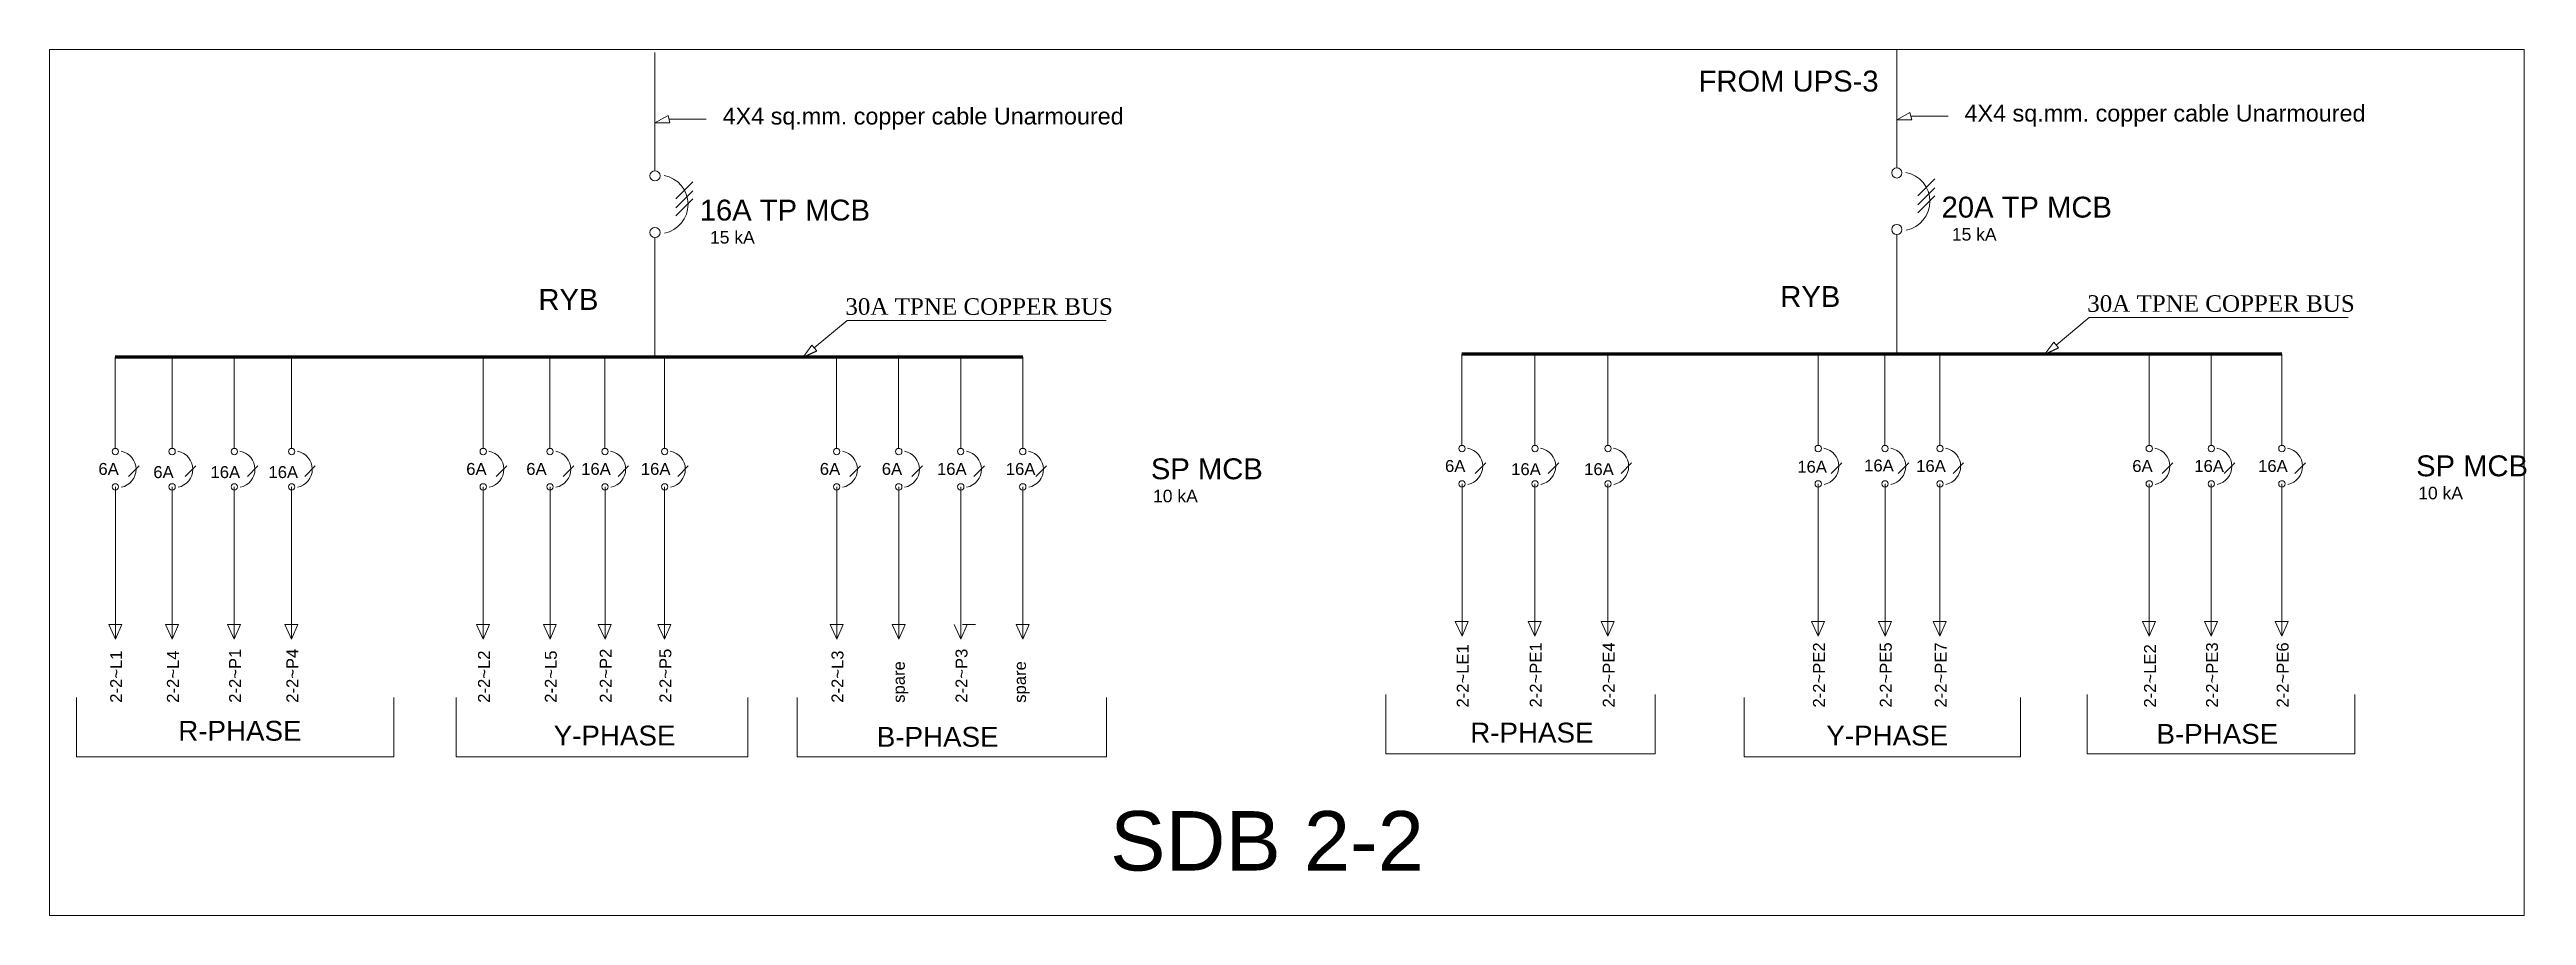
# Model space of a CAD drawing. Header units: millimetres. Extents: x 2390631 to 3337895, y 3598750 to 3969149.
# Drawn here: x 3220465 to 3283351, y 3759328 to 3781319 of the extents above; entities that cross this region are included whole.
import ezdxf

# ---------------------------------------------------------------- set-up
doc = ezdxf.new("R2010")
doc.units = ezdxf.units.MM
doc.header["$MEASUREMENT"] = 0
doc.layers.add('7 POWER PT WIRING', color=3, linetype='Continuous', lineweight=25)
doc.layers.add('Singleline', color=82, linetype='Continuous', lineweight=20)
doc.styles.add('ARIAL', font='arial.ttf')
doc.styles.add('MM', font='dutch.ttf')
doc.styles.add('ROOM', font='arial.ttf')

msp = doc.modelspace()

# ---------------------------------------------------------------- texts
at = {"layer": 'Singleline', "style": 'ROOM'}
for p in [(3237555, 3779415), (3269084, 3779490)]:
    msp.add_text('4X4 sq.mm. copper cable Unarmoured', height=424.37, dxfattribs=at).set_placement(p)
at = {"layer": 'Singleline', "color": 1}
for s, height, style, p in [('20A TP MCB', 530.5, 'ROOM', (3268502, 3777051)), ('16A TP MCB', 530.5, 'ROOM', (3236973, 3776976)), ('15 kA', 318.3, 'ROOM', (3237233, 3776391)), ('15 kA', 318.3, 'ROOM', (3268762, 3776466)), (' RYB', 530.5, 'ROOM', (3232671, 3774706)), (' RYB', 530.5, 'ROOM', (3264201, 3774781)), ('30A TPNE COPPER BUS', 420.38, 'MM', (3272199, 3774658)), ('30A TPNE COPPER BUS', 420.38, 'MM', (3240670, 3774582)), ('6A  ', 302.4, 'ARIAL', (3221706, 3770517)), ('6A  ', 302.4, 'ARIAL', (3223100, 3770436)), ('16A  ', 302.4, 'ARIAL', (3224552, 3770436)), ('16A  ', 302.4, 'ARIAL', (3226023, 3770436)), (' SP MCB', 530.5, 'ROOM', (3248221, 3770406)), ('6A  ', 302.4, 'ARIAL', (3255895, 3770592)), ('16A  ', 302.4, 'ARIAL', (3257575, 3770511)), ('16A  ', 302.4, 'ARIAL', (3259428, 3770511)), (' SP MCB', 530.5, 'ROOM', (3280343, 3770481)), ('10 kA', 318.3, 'ROOM', (3248481, 3769821)), ('10 kA', 318.3, 'ROOM', (3280603, 3769896)), ('R-PHASE', 504, 'ARIAL', (3223733, 3763766)), ('R-PHASE', 504, 'ARIAL', (3256535, 3763720))]:
    msp.add_text(s, height=height, dxfattribs=dict(at, style=style)).set_placement(p)
at = {"layer": 'Singleline', "color": 2, "style": 'ARIAL'}
for s, height, p in [('6A  ', 302.4, (3231045, 3770517)), ('6A  ', 302.4, (3232569, 3770517)), ('16A  ', 302.4, (3233963, 3770517)), ('16A  ', 302.4, (3235478, 3770517)), ('16A  ', 302.4, (3264839, 3770572)), ('16A  ', 302.4, (3266536, 3770605)), ('16A  ', 302.4, (3267857, 3770592)), ('Y-PHASE', 504, (3233265, 3763645)), ('Y-PHASE', 504, (3265576, 3763645))]:
    msp.add_text(s, height=height, dxfattribs=at).set_placement(p)
at = {"layer": 'Singleline', "color": 5, "style": 'ARIAL'}
for s, height, p in [('6A  ', 302.4, (3240021, 3770517)), ('6A  ', 302.4, (3241595, 3770517)), ('16A  ', 302.4, (3242997, 3770517)), ('16A  ', 302.4, (3244744, 3770517)), ('6A  ', 302.4, (3273343, 3770592)), ('16A  ', 302.4, (3274918, 3770592)), ('16A  ', 302.4, (3276538, 3770592)), ('B-PHASE', 504, (3241469, 3763612)), ('B-PHASE', 504, (3273958, 3763687))]:
    msp.add_text(s, height=height, dxfattribs=at).set_placement(p)
at = {"layer": 'Singleline', "color": 1, "style": 'ARIAL'}
for s, p in [('2-2~PE1', (3258349, 3764608)), ('2-2~PE4', (3260202, 3764608)), ('2-2~L1', (3222307, 3764729)), ('2-2~L4', (3223748, 3764729)), ('2-2~P1', (3225326, 3764729)), ('2-2~P4', (3226781, 3764729)), ('2-2~LE1', (3256496, 3764608))]:
    msp.add_text(s, height=302.4, rotation=90, dxfattribs=at).set_placement(p)
at = {"layer": 'Singleline', "color": 2, "style": 'ARIAL'}
for s, p in [('2-2~PE2', (3265539, 3764608)), ('2-2~PE5', (3267236, 3764608)), ('2-2~PE7', (3268631, 3764608)), ('2-2~L2', (3231646, 3764729)), ('2-2~L5', (3233343, 3764729)), ('2-2~P2', (3234737, 3764729)), ('2-2~P5', (3236252, 3764729))]:
    msp.add_text(s, height=302.4, rotation=90, dxfattribs=at).set_placement(p)
at = {"layer": 'Singleline', "color": 5, "style": 'ARIAL'}
for s, p in [('2-2~PE3', (3275518, 3764608)), ('2-2~PE6', (3277312, 3764608)), ('2-2~L3', (3240621, 3764729)), ('spare', (3242179, 3764729)), ('2-2~P3', (3243770, 3764729)), ('spare', (3245256, 3764729)), ('2-2~LE2', (3273944, 3764608))]:
    msp.add_text(s, height=302.4, rotation=90, dxfattribs=at).set_placement(p)
at = {"layer": 'Singleline', "color": 1, "insert": (3264617, 3780514), "char_height": 530.5, "width": 8868.92, "attachment_point": 5, "style": 'ROOM'}
msp.add_mtext('FROM UPS-3', dxfattribs=at)
at = {"layer": 'Singleline', "color": 1, "linetype": 'Continuous', "lineweight": 35, "insert": (3251375, 3761213), "char_height": 1509.3, "attachment_point": 5, "style": 'ARIAL'}
msp.add_mtext('SDB 2-2', dxfattribs=at)

# ---------------------------------------------------------------- linework, layer by layer
at = {"layer": '7 POWER PT WIRING'}
for p, q in [((3239598, 3773505), (3239943, 3773666)), ((3271127, 3773581), (3271472, 3773741))]:
    msp.add_line(p, q, dxfattribs=at)
at = {"layer": 'Singleline', "ltscale": 3}
for p, q in [((3283294, 3781319), (3220465, 3781319)), ((3220465, 3781319), (3220465, 3759328)), ((3283294, 3759328), (3283294, 3781319)), ((3220465, 3759328), (3283294, 3759328))]:
    msp.add_line(p, q, dxfattribs=at)
at = {"layer": 'Singleline'}
for p, q in [((3267367, 3778314), (3267367, 3781319)), ((3235837, 3778239), (3235837, 3781244)), ((3236168, 3779642), (3235837, 3779455)), ((3236217, 3779455), (3235837, 3779455)), ((3267697, 3779717), (3267367, 3779530)), ((3267746, 3779530), (3267367, 3779530)), ((3235837, 3775291), (3235837, 3776545)), ((3267367, 3775366), (3267367, 3776620)), ((3235836, 3773505), (3235837, 3776207)), ((3267365, 3773581), (3267366, 3776282)), ((3239819, 3773815), (3239598, 3773505)), ((3271348, 3773890), (3271127, 3773581))]:
    msp.add_line(p, q, dxfattribs=at)
at = {"layer": 'Singleline', "ltscale": 2.5}
for p, q in [((3236168, 3779642), (3236217, 3779455)), ((3267697, 3779717), (3267746, 3779530)), ((3239819, 3773815), (3239943, 3773666)), ((3271348, 3773890), (3271472, 3773741))]:
    msp.add_line(p, q, dxfattribs=at)
at = {"layer": 'Singleline', "color": 4}
for p, q in [((3236193, 3779549), (3237136, 3779549)), ((3267722, 3779624), (3268666, 3779624))]:
    msp.add_line(p, q, dxfattribs=at)
at = {"layer": 'Singleline', "color": 2}
for p, q in [((3236367, 3777530), (3236798, 3777961)), ((3236367, 3777301), (3236798, 3777732)), ((3267896, 3777605), (3268328, 3778036)), ((3267896, 3777376), (3268328, 3777807)), ((3267896, 3777172), (3268328, 3777603)), ((3236367, 3777097), (3236798, 3777528)), ((3231473, 3771191), (3231473, 3773505)), ((3233170, 3771191), (3233170, 3773505)), ((3234565, 3771191), (3234565, 3773505)), ((3236079, 3771191), (3236079, 3773505)), ((3265366, 3771266), (3265366, 3773581)), ((3267063, 3771266), (3267063, 3773581)), ((3268458, 3771266), (3268458, 3773581)), ((3231807, 3770477), (3232076, 3770747)), ((3233504, 3770477), (3233774, 3770747)), ((3234899, 3770477), (3235168, 3770747)), ((3236413, 3770477), (3236683, 3770747)), ((3265700, 3770553), (3265970, 3770822)), ((3267397, 3770553), (3267667, 3770822)), ((3268792, 3770553), (3269061, 3770822)), ((3231476, 3770213), (3231476, 3766347)), ((3233173, 3770213), (3233173, 3766347)), ((3234568, 3770213), (3234568, 3766347)), ((3236082, 3770213), (3236082, 3766347)), ((3265369, 3770288), (3265369, 3766422)), ((3267066, 3770288), (3267066, 3766422)), ((3268461, 3770288), (3268461, 3766422)), ((3231305, 3766714), (3231635, 3766714)), ((3233003, 3766714), (3233332, 3766714)), ((3234397, 3766714), (3234727, 3766714)), ((3235911, 3766714), (3236241, 3766714)), ((3265199, 3766790), (3265529, 3766790)), ((3266896, 3766790), (3267226, 3766790)), ((3268290, 3766790), (3268620, 3766790)), ((3230792, 3764864), (3230792, 3763359)), ((3238190, 3764864), (3238190, 3763359)), ((3263488, 3764863), (3263488, 3763359)), ((3270502, 3764863), (3270502, 3763359)), ((3230792, 3763359), (3238190, 3763359)), ((3263488, 3763359), (3270502, 3763359))]:
    msp.add_line(p, q, dxfattribs=at)
at = {"layer": 'Singleline', "color": 1, "lineweight": 80}
for p, q in [((3245172, 3773505), (3222134, 3773505)), ((3277139, 3773581), (3256323, 3773581))]:
    msp.add_line(p, q, dxfattribs=at)
at = {"layer": 'Singleline', "color": 1}
for p, q in [((3222134, 3771191), (3222134, 3773505)), ((3223576, 3771191), (3223576, 3773505)), ((3225154, 3771191), (3225154, 3773505)), ((3226608, 3771191), (3226608, 3773505)), ((3256323, 3771266), (3256323, 3773581)), ((3258176, 3771266), (3258176, 3773581)), ((3260029, 3771266), (3260029, 3773581)), ((3222468, 3770477), (3222738, 3770747)), ((3223910, 3770477), (3224179, 3770747)), ((3225488, 3770477), (3225757, 3770747)), ((3226943, 3770477), (3227212, 3770747)), ((3256657, 3770553), (3256927, 3770822)), ((3258510, 3770553), (3258780, 3770822)), ((3260363, 3770553), (3260633, 3770822)), ((3222137, 3770213), (3222137, 3766347)), ((3223578, 3770213), (3223578, 3766347)), ((3225156, 3770213), (3225156, 3766347)), ((3226611, 3770213), (3226611, 3766347)), ((3256326, 3770288), (3256326, 3766422)), ((3258179, 3770288), (3258179, 3766422)), ((3260032, 3770288), (3260032, 3766422)), ((3221967, 3766714), (3222297, 3766714)), ((3223408, 3766714), (3223738, 3766714)), ((3224986, 3766714), (3225316, 3766714)), ((3226441, 3766714), (3226771, 3766714)), ((3256156, 3766790), (3256486, 3766790)), ((3258009, 3766790), (3258339, 3766790)), ((3259862, 3766790), (3260192, 3766790)), ((3221152, 3764864), (3221152, 3763359)), ((3229208, 3764864), (3229208, 3763359)), ((3254388, 3764939), (3254388, 3763434)), ((3261232, 3764939), (3261232, 3763434)), ((3221152, 3763359), (3229208, 3763359)), ((3254388, 3763434), (3261232, 3763434))]:
    msp.add_line(p, q, dxfattribs=at)
at = {"layer": 'Singleline', "color": 5}
for p, q in [((3240449, 3771191), (3240449, 3773505)), ((3242023, 3771191), (3242023, 3773505)), ((3243598, 3771191), (3243598, 3773505)), ((3243598, 3771191), (3243598, 3773505)), ((3245172, 3771191), (3245172, 3773505)), ((3245172, 3771191), (3245172, 3773505)), ((3273771, 3771266), (3273771, 3773581)), ((3275346, 3771266), (3275346, 3773581)), ((3277139, 3771266), (3277139, 3773581)), ((3240783, 3770477), (3241052, 3770747)), ((3242357, 3770477), (3242627, 3770747)), ((3243932, 3770477), (3244201, 3770747)), ((3245506, 3770477), (3245776, 3770747)), ((3274105, 3770553), (3274375, 3770822)), ((3275680, 3770553), (3275949, 3770822)), ((3277473, 3770553), (3277743, 3770822)), ((3240451, 3770213), (3240451, 3766347)), ((3242026, 3770213), (3242026, 3766347)), ((3243601, 3770213), (3243601, 3766347)), ((3245175, 3770213), (3245175, 3766347)), ((3273774, 3770288), (3273774, 3766422)), ((3275349, 3770288), (3275349, 3766422)), ((3277142, 3770288), (3277142, 3766422)), ((3240281, 3766714), (3240611, 3766714)), ((3241856, 3766714), (3242186, 3766714)), ((3243647, 3766714), (3243977, 3766714)), ((3245005, 3766714), (3245335, 3766714)), ((3273604, 3766790), (3273934, 3766790)), ((3275178, 3766790), (3275508, 3766790)), ((3276972, 3766790), (3277302, 3766790)), ((3239444, 3764864), (3239444, 3763359)), ((3247297, 3764864), (3247297, 3763359)), ((3272195, 3764939), (3272195, 3763434)), ((3278996, 3764939), (3278996, 3763434)), ((3239444, 3763359), (3247297, 3763359)), ((3272195, 3763434), (3278996, 3763434))]:
    msp.add_line(p, q, dxfattribs=at)
at = {"layer": 'Singleline'}
for points in [[(3247293, 3774434), (3240717, 3774434), (3239881, 3773740)], [(3278822, 3774510), (3272246, 3774510), (3271410, 3773815)]]:
    msp.add_lwpolyline(points, dxfattribs=at)
at = {"layer": 'Singleline', "color": 1}
for points in [[(3222297, 3766714), (3222137, 3766347), (3221967, 3766714)], [(3223738, 3766714), (3223578, 3766347), (3223408, 3766714)], [(3225316, 3766714), (3225156, 3766347), (3224986, 3766714)], [(3226771, 3766714), (3226611, 3766347), (3226441, 3766714)], [(3256486, 3766790), (3256326, 3766422), (3256156, 3766790)], [(3258339, 3766790), (3258179, 3766422), (3258009, 3766790)], [(3260192, 3766790), (3260032, 3766422), (3259862, 3766790)]]:
    msp.add_lwpolyline(points, dxfattribs=at)
at = {"layer": 'Singleline', "color": 2}
for points in [[(3231635, 3766714), (3231476, 3766347), (3231305, 3766714)], [(3233332, 3766714), (3233173, 3766347), (3233003, 3766714)], [(3234727, 3766714), (3234568, 3766347), (3234397, 3766714)], [(3236241, 3766714), (3236082, 3766347), (3235911, 3766714)], [(3265529, 3766790), (3265369, 3766422), (3265199, 3766790)], [(3267226, 3766790), (3267066, 3766422), (3266896, 3766790)], [(3268620, 3766790), (3268461, 3766422), (3268290, 3766790)]]:
    msp.add_lwpolyline(points, dxfattribs=at)
at = {"layer": 'Singleline', "color": 5}
for points in [[(3240611, 3766714), (3240451, 3766347), (3240281, 3766714)], [(3242186, 3766714), (3242026, 3766347), (3241856, 3766714)], [(3243760, 3766714), (3243601, 3766347), (3243430, 3766714)], [(3245335, 3766714), (3245175, 3766347), (3245005, 3766714)], [(3273934, 3766790), (3273774, 3766422), (3273604, 3766790)], [(3275508, 3766790), (3275349, 3766422), (3275178, 3766790)], [(3277302, 3766790), (3277142, 3766422), (3276972, 3766790)]]:
    msp.add_lwpolyline(points, dxfattribs=at)
at = {"layer": 'Singleline', "color": 2}
for centre, radius in [((3235837, 3778110), 129), ((3267367, 3778185), 129), ((3235837, 3776674), 129), ((3267367, 3776749), 129), ((3265369, 3771186), 80.5), ((3267066, 3771186), 80.5), ((3268461, 3771186), 80.5), ((3231476, 3771110), 80.5), ((3233173, 3771110), 80.5), ((3234568, 3771110), 80.5), ((3236082, 3771110), 80.5), ((3231476, 3770213), 80.5), ((3233173, 3770213), 80.5), ((3234568, 3770213), 80.5), ((3236082, 3770213), 80.5), ((3265369, 3770288), 80.5), ((3267066, 3770288), 80.5), ((3268461, 3770288), 80.5)]:
    msp.add_circle(centre, radius, dxfattribs=at)
at = {"layer": 'Singleline', "color": 1}
for centre in [(3256326, 3771186), (3258179, 3771186), (3260032, 3771186), (3222137, 3771110), (3223578, 3771110), (3225156, 3771110), (3226611, 3771110), (3222137, 3770213), (3223578, 3770213), (3225156, 3770213), (3226611, 3770213), (3256326, 3770288), (3258179, 3770288), (3260032, 3770288)]:
    msp.add_circle(centre, 80.5, dxfattribs=at)
at = {"layer": 'Singleline', "color": 5}
for centre in [(3273774, 3771186), (3275349, 3771186), (3277142, 3771186), (3240451, 3771110), (3242026, 3771110), (3243598, 3771110), (3245175, 3771110), (3240451, 3770213), (3242026, 3770213), (3243601, 3770213), (3245175, 3770213), (3273774, 3770288), (3275349, 3770288), (3277142, 3770288)]:
    msp.add_circle(centre, 80.5, dxfattribs=at)
at = {"layer": 'Singleline', "color": 2}
for centre, radius in [((3267459, 3777462), 747), ((3235930, 3777387), 747), ((3231534, 3770659), 467), ((3233231, 3770659), 467), ((3234625, 3770659), 467), ((3236140, 3770659), 467), ((3265427, 3770734), 467), ((3267124, 3770734), 467), ((3268519, 3770734), 467)]:
    msp.add_arc(centre, radius, 281.24796, 79.48748, dxfattribs=at)
at = {"layer": 'Singleline', "color": 1}
for centre in [(3222195, 3770659), (3223636, 3770659), (3225214, 3770659), (3226669, 3770659), (3256384, 3770734), (3258237, 3770734), (3260090, 3770734)]:
    msp.add_arc(centre, 467, 281.24796, 79.48748, dxfattribs=at)
at = {"layer": 'Singleline', "color": 5}
for centre in [(3240509, 3770659), (3242084, 3770659), (3243658, 3770659), (3245233, 3770659), (3273832, 3770734), (3275406, 3770734), (3277200, 3770734)]:
    msp.add_arc(centre, 467, 281.24796, 79.48748, dxfattribs=at)

msp.set_redraw_order([(e.dxf.handle, doc.entitydb.next_handle()) for e in msp.query("TEXT MTEXT ATTDEF DIMENSION ARC_DIMENSION")])  # texts and dimensions are drawn at this point

doc.saveas('drawing.dxf')
